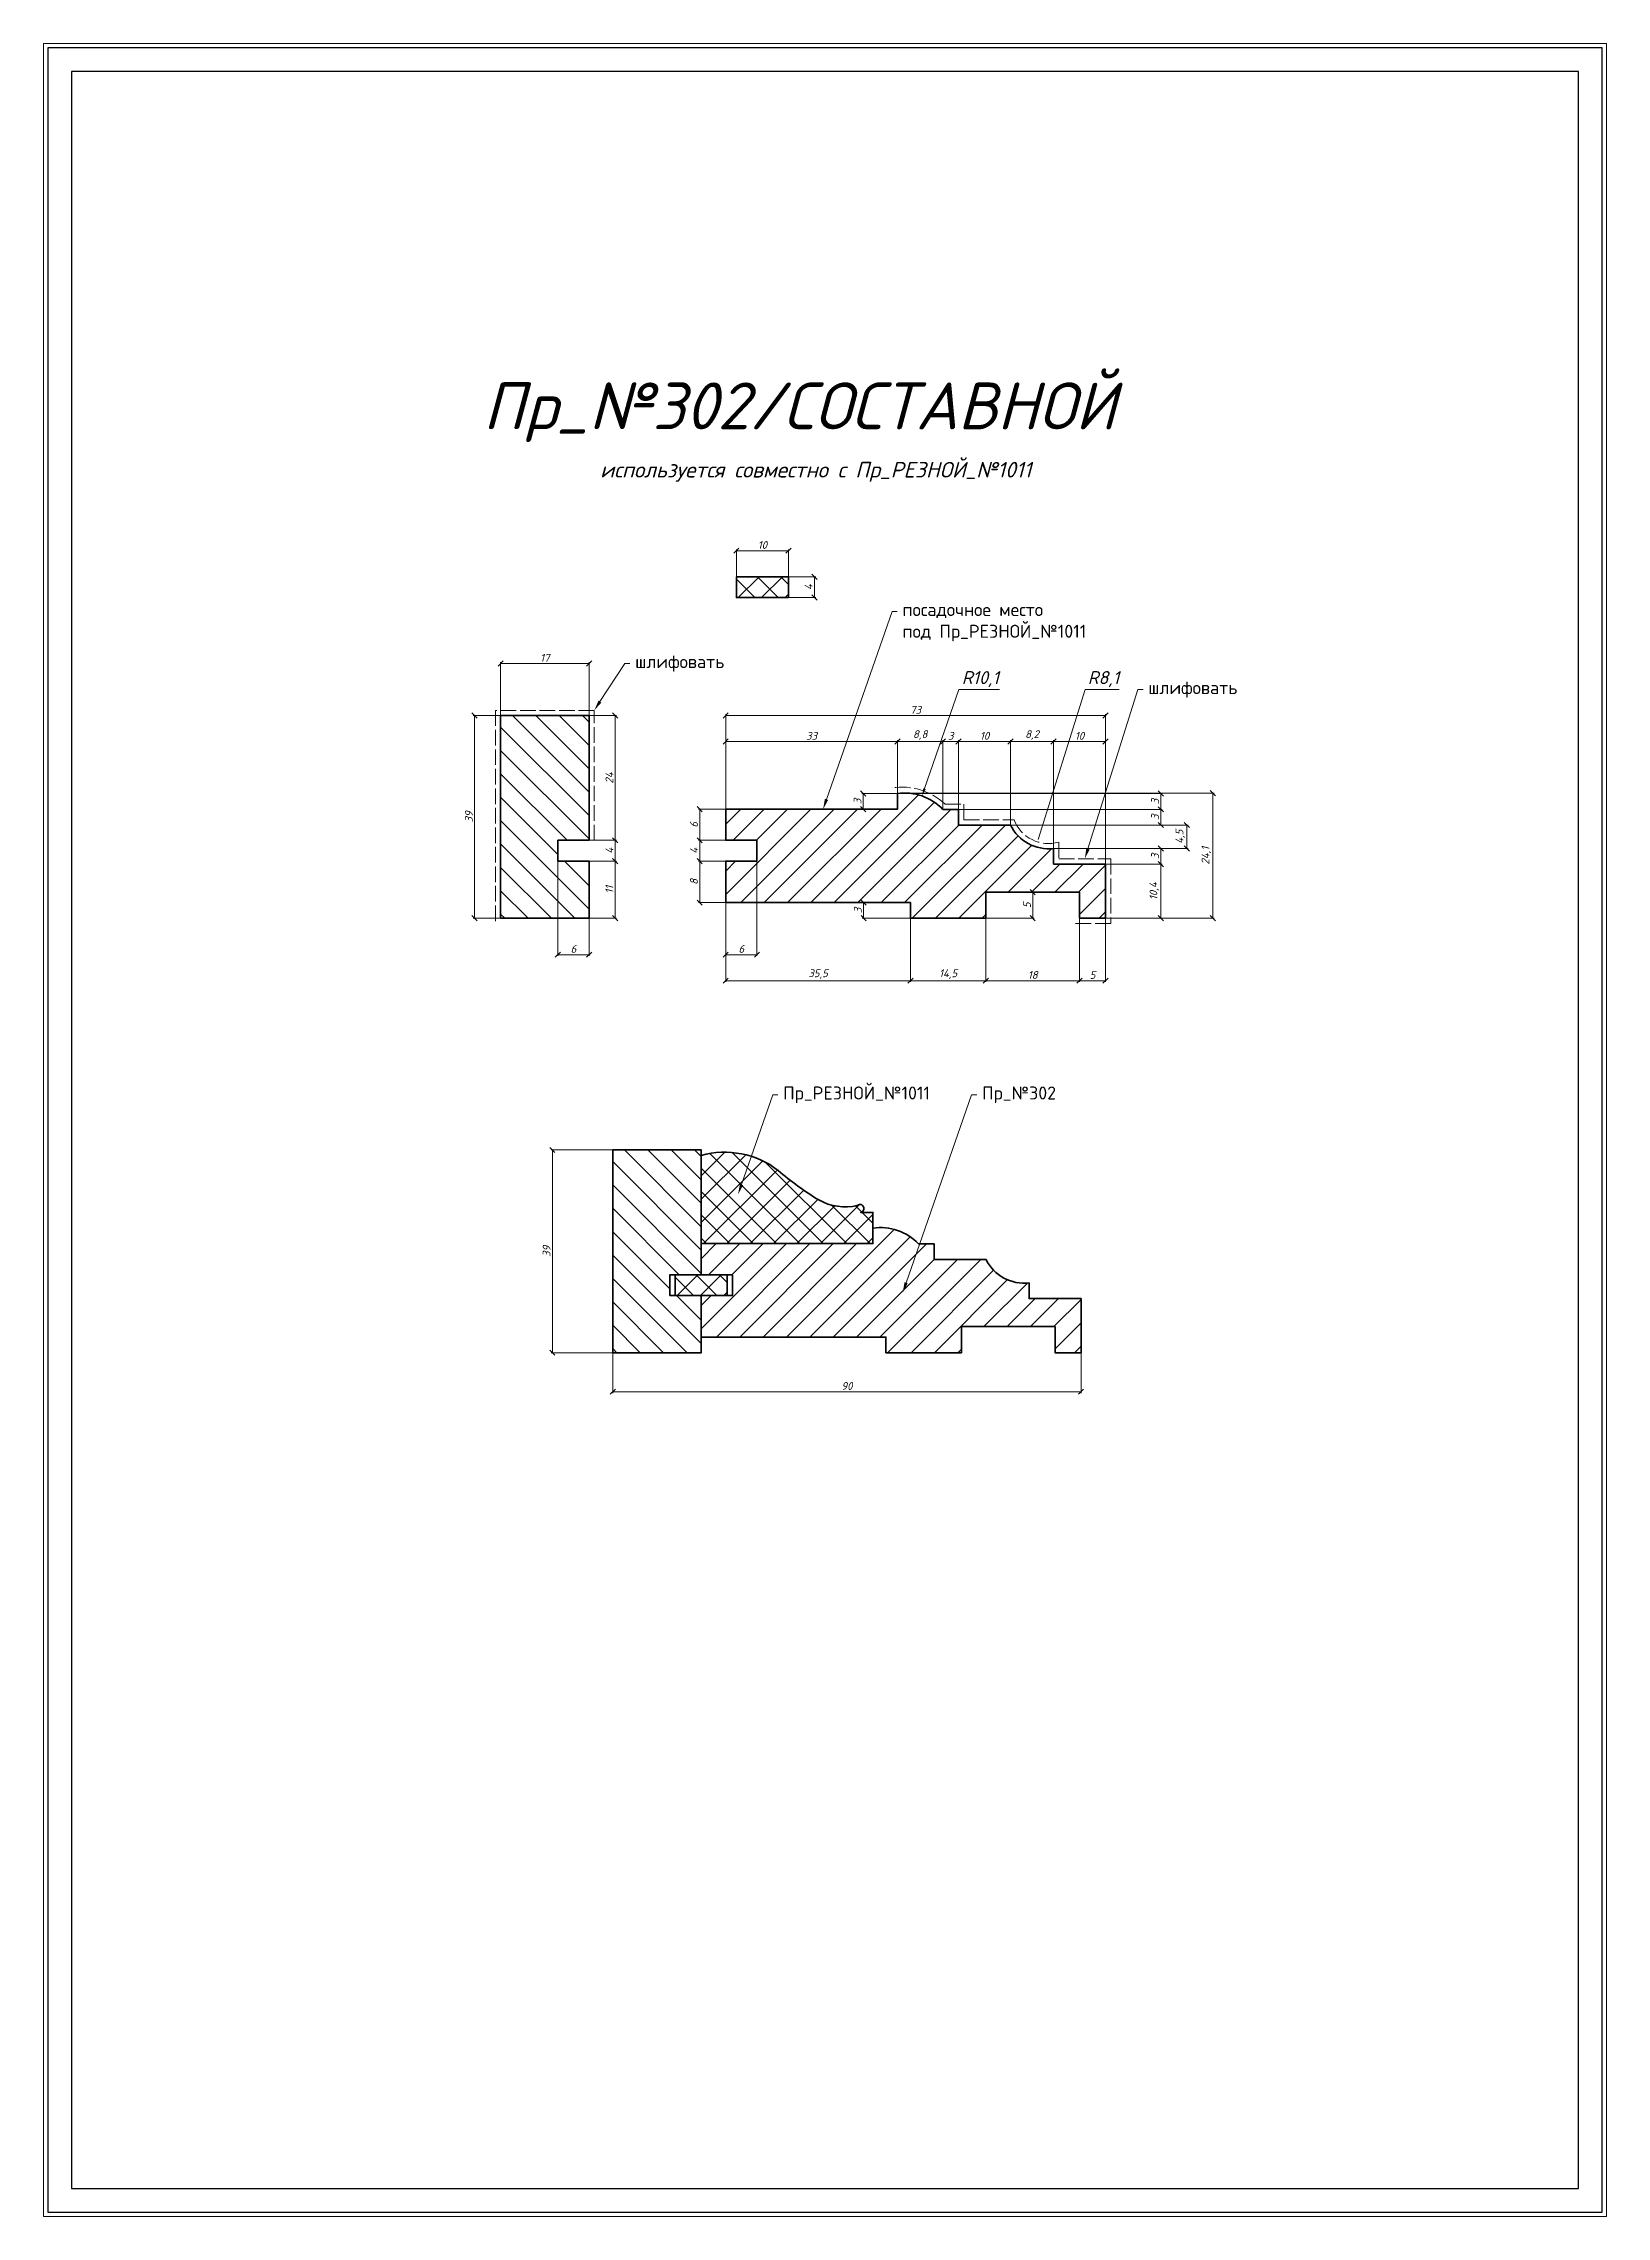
# Model space of a CAD drawing. Header units: millimetres. Extents: x 1588 to 1888, y 1747 to 2165.
import ezdxf
from ezdxf import colors
from ezdxf.entities.mleader import LeaderData, LeaderLine
from ezdxf.math import Vec2, Vec3

# ---------------------------------------------------------------- set-up
doc = ezdxf.new("R2010")
doc.units = ezdxf.units.MM
doc.linetypes.add('ACAD_ISO02W100', pattern=[15, 12, -3])
doc.layers.get('0').update_dxf_attribs({"lineweight": 13})
for name, color, linetype, lineweight in [('Пр_№302', 1, 'Continuous', 35), ('служебный слой ЛИНИИ ПУНКТИРНЫЕ', 7, 'ACAD_ISO02W100', 13), ('служебный слой НАДПИСИ', 7, 'Continuous', 13), ('служебный слой ПОЗИЦИИ', 7, 'Continuous', 13), ('служебный слой РАЗМЕРЫ', 7, 'Continuous', 9), ('служебный слой ШТАМП', 7, 'Continuous', 30), ('служебный слой ШТРИХОВКА', 7, 'Continuous', 5)]:
    doc.layers.add(name, color=color, linetype=linetype, lineweight=lineweight)
doc.styles.add('ЕСКД', font='isocpeur.ttf', dxfattribs={"oblique": 15})
doc.styles.add('ЕСКД штамп_текст', font='isocpeur.ttf')
doc.dimstyles.new('ЕСКД', dxfattribs={"dimtxt": 3.5, "dimasz": 2.5, "dimexe": 0.25, "dimexo": 0, "dimgap": 0.35, "dimtad": 1, "dimdec": 1, "dimzin": 9, "dimtxsty": 'ЕСКД', "dimblk": 'OBLIQUE', "dimcen": 0, "dimclrd": 256, "dimclre": 256, "dimclrt": 256, "dimadec": 1, "dimazin": 0, "dimtfac": 1, "dimtdec": 1, "dimtmove": 0, "dimatfit": 3, "dimldrblk": 'DOTSMALL', "dimfxl": 1, "dimlwd": -1, "dimlwe": -1, "dimarcsym": 0})
doc.dimstyles.new('ЕСКД$4', dxfattribs={"dimtxt": 3.5, "dimasz": 2.5, "dimexe": 0.25, "dimexo": 0, "dimgap": 0.35, "dimtad": 1, "dimtoh": 1, "dimdec": 1, "dimzin": 9, "dimtxsty": 'ЕСКД', "dimblk1": 'OBLIQUE', "dimsah": 1, "dimcen": 0, "dimse1": 1, "dimclrd": 256, "dimclre": 256, "dimclrt": 256, "dimadec": 1, "dimazin": 0, "dimtfac": 1, "dimtdec": 1, "dimtofl": 0, "dimtmove": 0, "dimatfit": 3, "dimldrblk": 'DOTSMALL', "dimfxl": 1, "dimlwd": -1, "dimlwe": -1, "dimarcsym": 2})

msp = doc.modelspace()

# ---------------------------------------------------------------- texts
at = {"layer": 'служебный слой НАДПИСИ', "style": 'ЕСКД', "oblique": 15}
for s, height, p in [('Пр_№302/СОСТАВНОЙ', 9, (1672.091052533808, 2090.748532943495)), ('используется совместно с Пр_РЕЗНОЙ_№1011 ', 3, (1694.62179589499, 2081.480934423345))]:
    msp.add_text(s, height=height, dxfattribs=at).set_placement(p)

# ---------------------------------------------------------------- blocks, each defined once
blk = doc.blocks.new('_DotSmall')
at = {"color": 0, "linetype": 'ByBlock', "lineweight": -3, "const_width": 0.5}
blk.add_lwpolyline([(-0.0625, 0, 1), (0.0625, 0, 1)], format="xyb", close=True, dxfattribs=at)
blk = doc.blocks.new('_OBLIQUE')
at = {"color": 0, "linetype": 'ByBlock'}
blk.add_line((-0.5, -0.5), (0.5, 0.5), dxfattribs=at)
blk = doc.blocks.new('*D36')
at = {"layer": 'Defpoints', "color": 0, "transparency": 16777216}
for p in [(1720.80572180532, 2067.413721540064), (1720.80572180532, 2062.413721540064), (1730.80572180532, 2062.413721540064)]:
    blk.add_point(p, dxfattribs=at)
at = {"layer": 'служебный слой РАЗМЕРЫ', "transparency": 16777216}
for p, q in [((1720.80572180532, 2062.413721540064), (1720.80572180532, 2067.663721540064)), ((1730.80572180532, 2067.413721540064), (1720.80572180532, 2067.413721540064)), ((1730.80572180532, 2062.413721540064), (1730.80572180532, 2067.663721540064))]:
    blk.add_line(p, q, dxfattribs=at)
at = {"layer": 'служебный слой РАЗМЕРЫ', "transparency": 16777216, "rotation": 180}
blk.add_blockref('_OBLIQUE', (1720.80572180532, 2067.413721540064), dxfattribs=at)
at = {"layer": 'служебный слой РАЗМЕРЫ', "transparency": 16777216}
blk.add_blockref('_OBLIQUE', (1730.80572180532, 2067.413721540064), dxfattribs=at)
at = {"layer": 'служебный слой РАЗМЕРЫ', "transparency": 16777216, "insert": (1725.80572180532, 2068.513721540064), "char_height": 1.5, "attachment_point": 5, "style": 'ЕСКД'}
blk.add_mtext('10', dxfattribs=at)
blk = doc.blocks.new('*D33')
at = {"layer": 'Defpoints', "color": 0, "transparency": 16777216}
for p in [(1686.494401584563, 2007.757250795509), (1692.494401584503, 2007.757250795419), (1686.494401584563, 1989.779089071017)]:
    blk.add_point(p, dxfattribs=at)
at = {"layer": 'служебный слой РАЗМЕРЫ', "transparency": 16777216}
for p, q in [((1686.494401584563, 2007.757250795509), (1686.494401584563, 1989.529089071017)), ((1692.494401584503, 2007.757250795419), (1692.494401584503, 1989.529089071017)), ((1692.494401584503, 1989.779089071017), (1686.494401584563, 1989.779089071017))]:
    blk.add_line(p, q, dxfattribs=at)
at = {"layer": 'служебный слой РАЗМЕРЫ', "transparency": 16777216, "rotation": 180}
blk.add_blockref('_OBLIQUE', (1686.494401584563, 1989.779089071017), dxfattribs=at)
at = {"layer": 'служебный слой РАЗМЕРЫ', "transparency": 16777216}
blk.add_blockref('_OBLIQUE', (1692.494401584503, 1989.779089071017), dxfattribs=at)
at = {"layer": 'служебный слой РАЗМЕРЫ', "transparency": 16777216, "insert": (1689.494401584533, 1990.879089071017), "char_height": 1.5, "attachment_point": 5, "style": 'ЕСКД'}
blk.add_mtext('6', dxfattribs=at)
blk = doc.blocks.new('*D31')
at = {"layer": 'Defpoints', "color": 0, "transparency": 16777216}
for p in [(1692.494401584787, 2007.757250795419), (1692.494401584682, 1996.779089793082), (1697.494401584802, 1996.779089793082)]:
    blk.add_point(p, dxfattribs=at)
at = {"layer": 'служебный слой РАЗМЕРЫ', "transparency": 16777216}
for p, q in [((1692.494401584787, 2007.757250795419), (1697.744401584802, 2007.757250795419)), ((1697.494401584802, 2007.757250795419), (1697.494401584802, 1996.779089793082)), ((1692.494401584682, 1996.779089793082), (1697.744401584802, 1996.779089793082))]:
    blk.add_line(p, q, dxfattribs=at)
for p, rotation in [((1697.494401584802, 2007.757250795419), 90), ((1697.494401584802, 1996.779089793082), 270)]:
    blk.add_blockref('_OBLIQUE', p, dxfattribs=dict(at, rotation=rotation))
at = {"layer": 'служебный слой РАЗМЕРЫ', "transparency": 16777216, "insert": (1696.394401584802, 2002.268170294251), "char_height": 1.5, "attachment_point": 5, "rotation": 90, "style": 'ЕСКД'}
blk.add_mtext('11', dxfattribs=at)
blk = doc.blocks.new('*D28')
at = {"layer": 'Defpoints', "color": 0, "transparency": 16777216}
for p in [(1753.176804018849, 2020.835392913878), (1812.374730800377, 2020.835392913878), (1791.756686541142, 1996.779089063581)]:
    blk.add_point(p, dxfattribs=at)
at = {"layer": 'служебный слой РАЗМЕРЫ', "transparency": 16777216}
for p, q in [((1753.176804018849, 2020.835392913878), (1812.624730800377, 2020.835392913878)), ((1812.374730800377, 1996.779089063581), (1812.374730800377, 2020.835392913878)), ((1791.756686541142, 1996.779089063581), (1812.624730800377, 1996.779089063581))]:
    blk.add_line(p, q, dxfattribs=at)
for p, rotation in [((1812.374730800377, 2020.835392913878), 90), ((1812.374730800377, 1996.779089063581), 270)]:
    blk.add_blockref('_OBLIQUE', p, dxfattribs=dict(at, rotation=rotation))
at = {"layer": 'служебный слой РАЗМЕРЫ', "transparency": 16777216, "insert": (1811.124730800376, 2008.80724098873), "char_height": 1.5, "attachment_point": 5, "rotation": 90, "style": 'ЕСКД'}
blk.add_mtext('24,1', dxfattribs=at)
blk = doc.blocks.new('*D27')
at = {"layer": 'Defpoints', "color": 0, "transparency": 16777216}
for p in [(1718.75668411485, 2007.757251522347), (1713.75668411485, 1999.779088306725), (1718.75668411479, 1999.779088306725)]:
    blk.add_point(p, dxfattribs=at)
at = {"layer": 'служебный слой РАЗМЕРЫ', "transparency": 16777216}
for p, q in [((1718.75668411485, 2007.757251522347), (1713.50668411485, 2007.757251522347)), ((1713.75668411485, 2007.757251522347), (1713.75668411485, 1999.779088306725)), ((1718.75668411479, 1999.779088306725), (1713.50668411485, 1999.779088306725))]:
    blk.add_line(p, q, dxfattribs=at)
for p, rotation in [((1713.75668411485, 2007.757251522347), 90), ((1713.75668411485, 1999.779088306725), 270)]:
    blk.add_blockref('_OBLIQUE', p, dxfattribs=dict(at, rotation=rotation))
at = {"layer": 'служебный слой РАЗМЕРЫ', "transparency": 16777216, "insert": (1712.65668411485, 2003.768169914537), "char_height": 1.5, "attachment_point": 5, "rotation": 90, "style": 'ЕСКД'}
blk.add_mtext('8', dxfattribs=at)
blk = doc.blocks.new('*D24')
at = {"layer": 'Defpoints', "color": 0, "transparency": 16777216}
for p in [(1745.256682669256, 1996.779088305169), (1754.256684197891, 1999.779089791023), (1754.256684114269, 1996.779088305169)]:
    blk.add_point(p, dxfattribs=at)
at = {"layer": 'служебный слой РАЗМЕРЫ', "transparency": 16777216}
for p, q in [((1754.256684197891, 1999.779089791023), (1745.006682669256, 1999.779089791023)), ((1754.256684114269, 1996.779088305169), (1745.006682669256, 1996.779088305169)), ((1745.256682669256, 1999.779089791023), (1745.256682669256, 1996.779088305169))]:
    blk.add_line(p, q, dxfattribs=at)
for p, rotation in [((1745.256682669256, 1999.779089791023), 90), ((1745.256682669256, 1996.779088305169), 270)]:
    blk.add_blockref('_OBLIQUE', p, dxfattribs=dict(at, rotation=rotation))
at = {"layer": 'служебный слой РАЗМЕРЫ', "transparency": 16777216, "insert": (1744.156682669256, 1998.279089048096), "char_height": 1.5, "attachment_point": 5, "rotation": 90, "style": 'ЕСКД'}
blk.add_mtext('3', dxfattribs=at)
blk = doc.blocks.new('*D22')
at = {"layer": 'Defpoints', "color": 0, "transparency": 16777216}
for p in [(1745.1739709617, 2017.735414737968), (1751.756684115029, 2020.735414737968), (1751.75668411503, 2017.735414737968)]:
    blk.add_point(p, dxfattribs=at)
at = {"layer": 'служебный слой РАЗМЕРЫ', "transparency": 16777216}
for p, q in [((1751.756684115029, 2020.735414737968), (1744.9239709617, 2020.735414737968)), ((1751.75668411503, 2017.735414737968), (1744.9239709617, 2017.735414737968)), ((1745.1739709617, 2020.735414737968), (1745.1739709617, 2017.735414737968))]:
    blk.add_line(p, q, dxfattribs=at)
for p, rotation in [((1745.1739709617, 2020.735414737968), 90), ((1745.1739709617, 2017.735414737968), 270)]:
    blk.add_blockref('_OBLIQUE', p, dxfattribs=dict(at, rotation=rotation))
at = {"layer": 'служебный слой РАЗМЕРЫ', "transparency": 16777216, "insert": (1744.073970961699, 2019.235414737969), "char_height": 1.5, "attachment_point": 5, "rotation": 90, "style": 'ЕСКД'}
blk.add_mtext('3', dxfattribs=at)
blk = doc.blocks.new('*D21')
at = {"layer": 'Defpoints', "color": 0, "transparency": 16777216}
for p in [(1783.229556219148, 2025.99439175483), (1780.804849913741, 2018.249723866977)]:
    blk.add_point(p, dxfattribs=at)
at = {"layer": 'служебный слой РАЗМЕРЫ', "transparency": 16777216}
for p, q in [((1787.844686511749, 2040.735414737966), (1778.828313386045, 2011.9365390738)), ((1794.389559492827, 2040.735414737966), (1787.844686511749, 2040.735414737966))]:
    blk.add_line(p, q, dxfattribs=at)
at = {"layer": 'служебный слой РАЗМЕРЫ', "lineweight": 5, "transparency": 16777216, "insert": (1791.367123002288, 2042.735414737966), "char_height": 2.5, "attachment_point": 5, "style": 'ЕСКД', "bg_fill": 3, "box_fill_scale": 1.1, "bg_fill_color": 256, "bg_fill_true_color": 13158600, "bg_fill_transparency": 0}
blk.add_mtext('R8,1', dxfattribs=at)
blk = doc.blocks.new('*D20')
at = {"layer": 'Defpoints', "color": 0, "transparency": 16777216}
for p in [(1756.48617977676, 2020.27991529869), (1753.176804018855, 2010.699499963035)]:
    blk.add_point(p, dxfattribs=at)
at = {"layer": 'служебный слой РАЗМЕРЫ', "transparency": 16777216}
for p, q in [((1763.552150466805, 2040.735414737967), (1756.975930769686, 2021.697710758172)), ((1771.347023447883, 2040.735414737967), (1763.552150466805, 2040.735414737967))]:
    blk.add_line(p, q, dxfattribs=at)
blk.add_solid([(1756.739631526439, 2021.779335923659), (1757.212230012933, 2021.616085592684), (1756.48617977676, 2020.27991529869)], dxfattribs=at)
at = {"layer": 'служебный слой РАЗМЕРЫ', "lineweight": 5, "transparency": 16777216, "insert": (1767.699586957344, 2042.735414737967), "char_height": 2.5, "attachment_point": 5, "style": 'ЕСКД', "bg_fill": 3, "box_fill_scale": 1.1, "bg_fill_color": 256, "bg_fill_true_color": 13158600, "bg_fill_transparency": 0}
blk.add_mtext('R10,1', dxfattribs=at)
blk = doc.blocks.new('*D19')
at = {"layer": 'Defpoints', "color": 0, "transparency": 16777216}
for p in [(1751.756684115029, 2030.735414737966), (1751.756684115029, 2020.735414737968), (1760.507183342248, 2017.699633167909)]:
    blk.add_point(p, dxfattribs=at)
at = {"layer": 'служебный слой РАЗМЕРЫ', "transparency": 16777216}
for p, q in [((1751.756684115029, 2020.735414737968), (1751.756684115029, 2030.985414737966)), ((1760.507183342248, 2030.735414737966), (1751.756684115029, 2030.735414737966)), ((1760.507183342248, 2017.699633167909), (1760.507183342248, 2030.985414737966))]:
    blk.add_line(p, q, dxfattribs=at)
at = {"layer": 'служебный слой РАЗМЕРЫ', "transparency": 16777216, "rotation": 180}
blk.add_blockref('_OBLIQUE', (1751.756684115029, 2030.735414737966), dxfattribs=at)
at = {"layer": 'служебный слой РАЗМЕРЫ', "transparency": 16777216}
blk.add_blockref('_OBLIQUE', (1760.507183342248, 2030.735414737966), dxfattribs=at)
at = {"layer": 'служебный слой РАЗМЕРЫ', "transparency": 16777216, "insert": (1756.131933728639, 2031.985414737966), "char_height": 1.5, "attachment_point": 5, "style": 'ЕСКД'}
blk.add_mtext('8,8', dxfattribs=at)
blk = doc.blocks.new('*D18')
at = {"layer": 'Defpoints', "color": 0, "transparency": 16777216}
for p in [(1768.756684114309, 2001.779089792052), (1768.756684114309, 1996.779088305169), (1777.756685559321, 1996.779088305169)]:
    blk.add_point(p, dxfattribs=at)
at = {"layer": 'служебный слой РАЗМЕРЫ', "transparency": 16777216}
for p, q in [((1768.756684114309, 2001.779089792052), (1778.006685559321, 2001.779089792052)), ((1777.756685559321, 2001.779089792052), (1777.756685559321, 1996.779088305169)), ((1768.756684114309, 1996.779088305169), (1778.006685559321, 1996.779088305169))]:
    blk.add_line(p, q, dxfattribs=at)
for p, rotation in [((1777.756685559321, 2001.779089792052), 90), ((1777.756685559321, 1996.779088305169), 270)]:
    blk.add_blockref('_OBLIQUE', p, dxfattribs=dict(at, rotation=rotation))
at = {"layer": 'служебный слой РАЗМЕРЫ', "transparency": 16777216, "insert": (1776.656685559321, 1999.279089048611), "char_height": 1.5, "attachment_point": 5, "rotation": 90, "style": 'ЕСКД'}
blk.add_mtext('5', dxfattribs=at)
blk = doc.blocks.new('*D17')
at = {"layer": 'Defpoints', "color": 0, "transparency": 16777216}
for p in [(1791.756684114502, 2007.190376853572), (1791.756686541142, 1996.779089063581), (1802.37473322745, 1996.779089063581)]:
    blk.add_point(p, dxfattribs=at)
at = {"layer": 'служебный слой РАЗМЕРЫ', "transparency": 16777216}
for p, q in [((1791.756684114502, 2007.190376853572), (1802.62473322745, 2007.190376853572)), ((1802.37473322745, 2007.190376853572), (1802.37473322745, 1996.779089063581)), ((1791.756686541142, 1996.779089063581), (1802.62473322745, 1996.779089063581))]:
    blk.add_line(p, q, dxfattribs=at)
for p, rotation in [((1802.37473322745, 2007.190376853572), 90), ((1802.37473322745, 1996.779089063581), 270)]:
    blk.add_blockref('_OBLIQUE', p, dxfattribs=dict(at, rotation=rotation))
at = {"layer": 'служебный слой РАЗМЕРЫ', "transparency": 16777216, "insert": (1801.12473322745, 2001.984732958577), "char_height": 1.5, "attachment_point": 5, "rotation": 90, "style": 'ЕСКД'}
blk.add_mtext('10,4', dxfattribs=at)
blk = doc.blocks.new('*D13')
at = {"layer": 'Defpoints', "color": 0, "transparency": 16777216}
for p in [(1754.256684114269, 1996.779089793082), (1768.756684577471, 1996.779088305169), (1768.756684577471, 1984.779089071017)]:
    blk.add_point(p, dxfattribs=at)
at = {"layer": 'служебный слой РАЗМЕРЫ', "transparency": 16777216}
for p, q in [((1754.256684114269, 1996.779089793082), (1754.256684114269, 1984.529089071017)), ((1768.756684577471, 1996.779088305169), (1768.756684577471, 1984.529089071017)), ((1754.256684114269, 1984.779089071017), (1768.756684577471, 1984.779089071017))]:
    blk.add_line(p, q, dxfattribs=at)
at = {"layer": 'служебный слой РАЗМЕРЫ', "transparency": 16777216, "rotation": 180}
blk.add_blockref('_OBLIQUE', (1754.256684114269, 1984.779089071017), dxfattribs=at)
at = {"layer": 'служебный слой РАЗМЕРЫ', "transparency": 16777216}
blk.add_blockref('_OBLIQUE', (1768.756684577471, 1984.779089071017), dxfattribs=at)
at = {"layer": 'служебный слой РАЗМЕРЫ', "transparency": 16777216, "insert": (1761.50668434587, 1986.029089071017), "char_height": 1.5, "attachment_point": 5, "style": 'ЕСКД'}
blk.add_mtext('14,5', dxfattribs=at)
blk = doc.blocks.new('*D12')
at = {"layer": 'Defpoints', "color": 0, "transparency": 16777216}
for p in [(1773.507183342252, 2014.699633167909), (1781.756693952866, 2010.190376853383), (1807.374730800377, 2010.190376853383)]:
    blk.add_point(p, dxfattribs=at)
at = {"layer": 'служебный слой РАЗМЕРЫ', "transparency": 16777216}
for p, q in [((1773.507183342252, 2014.699633167909), (1807.624730800377, 2014.699633167909)), ((1807.374730800377, 2014.699633167909), (1807.374730800377, 2010.190376853383)), ((1781.756693952866, 2010.190376853383), (1807.624730800377, 2010.190376853383))]:
    blk.add_line(p, q, dxfattribs=at)
for p, rotation in [((1807.374730800377, 2014.699633167909), 90), ((1807.374730800377, 2010.190376853383), 270)]:
    blk.add_blockref('_OBLIQUE', p, dxfattribs=dict(at, rotation=rotation))
at = {"layer": 'служебный слой РАЗМЕРЫ', "transparency": 16777216, "insert": (1806.124730800376, 2012.445005010646), "char_height": 1.5, "attachment_point": 5, "rotation": 90, "style": 'ЕСКД'}
blk.add_mtext('4,5', dxfattribs=at)
blk = doc.blocks.new('*D11')
at = {"layer": 'Defpoints', "color": 0, "transparency": 16777216}
for p in [(1718.75668411479, 1999.779088306725), (1754.256684114269, 1996.779089793082), (1718.75668411479, 1984.779089071017)]:
    blk.add_point(p, dxfattribs=at)
at = {"layer": 'служебный слой РАЗМЕРЫ', "transparency": 16777216}
for p, q in [((1718.75668411479, 1999.779088306725), (1718.75668411479, 1984.529089071017)), ((1754.256684114269, 1996.779089793082), (1754.256684114269, 1984.529089071017)), ((1754.256684114269, 1984.779089071017), (1718.75668411479, 1984.779089071017))]:
    blk.add_line(p, q, dxfattribs=at)
at = {"layer": 'служебный слой РАЗМЕРЫ', "transparency": 16777216, "rotation": 180}
blk.add_blockref('_OBLIQUE', (1718.75668411479, 1984.779089071017), dxfattribs=at)
at = {"layer": 'служебный слой РАЗМЕРЫ', "transparency": 16777216}
blk.add_blockref('_OBLIQUE', (1754.256684114269, 1984.779089071017), dxfattribs=at)
at = {"layer": 'служебный слой РАЗМЕРЫ', "transparency": 16777216, "insert": (1736.506684114529, 1986.029089071017), "char_height": 1.5, "attachment_point": 5, "style": 'ЕСКД'}
blk.add_mtext('35,5', dxfattribs=at)
blk = doc.blocks.new('*D10')
at = {"layer": 'Defpoints', "color": 0, "transparency": 16777216}
for p in [(1781.756693952866, 2030.735414737966), (1781.756693952866, 2007.190376853383), (1791.756684114502, 2007.190376853572)]:
    blk.add_point(p, dxfattribs=at)
at = {"layer": 'служебный слой РАЗМЕРЫ', "transparency": 16777216}
for p, q in [((1781.756693952866, 2007.190376853383), (1781.756693952866, 2030.985414737966)), ((1791.756684114502, 2030.735414737966), (1781.756693952866, 2030.735414737966)), ((1791.756684114502, 2007.190376853572), (1791.756684114502, 2030.985414737966))]:
    blk.add_line(p, q, dxfattribs=at)
at = {"layer": 'служебный слой РАЗМЕРЫ', "transparency": 16777216, "rotation": 180}
blk.add_blockref('_OBLIQUE', (1781.756693952866, 2030.735414737966), dxfattribs=at)
at = {"layer": 'служебный слой РАЗМЕРЫ', "transparency": 16777216}
blk.add_blockref('_OBLIQUE', (1791.756684114502, 2030.735414737966), dxfattribs=at)
at = {"layer": 'служебный слой РАЗМЕРЫ', "transparency": 16777216, "insert": (1786.756689033684, 2031.835414737966), "char_height": 1.5, "attachment_point": 5, "style": 'ЕСКД'}
blk.add_mtext('10', dxfattribs=at)
blk = doc.blocks.new('*D9')
at = {"layer": 'Defpoints', "color": 0, "transparency": 16777216}
for p in [(1773.507183342252, 2030.735414737966), (1773.507183342252, 2014.699633167909), (1781.756693952866, 2010.190376853383)]:
    blk.add_point(p, dxfattribs=at)
at = {"layer": 'служебный слой РАЗМЕРЫ', "transparency": 16777216}
for p, q in [((1773.507183342252, 2014.699633167909), (1773.507183342252, 2030.985414737966)), ((1781.756693952866, 2030.735414737966), (1773.507183342252, 2030.735414737966)), ((1781.756693952866, 2010.190376853383), (1781.756693952866, 2030.985414737966))]:
    blk.add_line(p, q, dxfattribs=at)
at = {"layer": 'служебный слой РАЗМЕРЫ', "transparency": 16777216, "rotation": 180}
blk.add_blockref('_OBLIQUE', (1773.507183342252, 2030.735414737966), dxfattribs=at)
at = {"layer": 'служебный слой РАЗМЕРЫ', "transparency": 16777216}
blk.add_blockref('_OBLIQUE', (1781.756693952866, 2030.735414737966), dxfattribs=at)
at = {"layer": 'служебный слой РАЗМЕРЫ', "transparency": 16777216, "insert": (1777.631938647559, 2031.985414737966), "char_height": 1.5, "attachment_point": 5, "style": 'ЕСКД'}
blk.add_mtext('8,2', dxfattribs=at)
blk = doc.blocks.new('*D8')
at = {"layer": 'Defpoints', "color": 0, "transparency": 16777216}
for p in [(1763.507183342252, 2030.735414737966), (1763.507183342252, 2017.699633167909), (1773.507183342252, 2014.699633167909)]:
    blk.add_point(p, dxfattribs=at)
at = {"layer": 'служебный слой РАЗМЕРЫ', "transparency": 16777216}
for p, q in [((1763.507183342252, 2017.699633167909), (1763.507183342252, 2030.985414737966)), ((1773.507183342252, 2030.735414737966), (1763.507183342252, 2030.735414737966)), ((1773.507183342252, 2014.699633167909), (1773.507183342252, 2030.985414737966))]:
    blk.add_line(p, q, dxfattribs=at)
at = {"layer": 'служебный слой РАЗМЕРЫ', "transparency": 16777216, "rotation": 180}
blk.add_blockref('_OBLIQUE', (1763.507183342252, 2030.735414737966), dxfattribs=at)
at = {"layer": 'служебный слой РАЗМЕРЫ', "transparency": 16777216}
blk.add_blockref('_OBLIQUE', (1773.507183342252, 2030.735414737966), dxfattribs=at)
at = {"layer": 'служебный слой РАЗМЕРЫ', "transparency": 16777216, "insert": (1768.507183342252, 2031.835414737966), "char_height": 1.5, "attachment_point": 5, "style": 'ЕСКД'}
blk.add_mtext('10', dxfattribs=at)
blk = doc.blocks.new('*D7')
at = {"layer": 'Defpoints', "color": 0, "transparency": 16777216}
for p in [(1760.507183342252, 2030.735414737966), (1760.507183342252, 2017.699633167909), (1763.507183342252, 2017.699633167909)]:
    blk.add_point(p, dxfattribs=at)
at = {"layer": 'служебный слой РАЗМЕРЫ', "transparency": 16777216}
for p, q in [((1760.507183342252, 2017.699633167909), (1760.507183342252, 2030.985414737966)), ((1763.507183342252, 2030.735414737966), (1760.507183342252, 2030.735414737966)), ((1763.507183342252, 2017.699633167909), (1763.507183342252, 2030.985414737966))]:
    blk.add_line(p, q, dxfattribs=at)
at = {"layer": 'служебный слой РАЗМЕРЫ', "transparency": 16777216, "rotation": 180}
blk.add_blockref('_OBLIQUE', (1760.507183342252, 2030.735414737966), dxfattribs=at)
at = {"layer": 'служебный слой РАЗМЕРЫ', "transparency": 16777216}
blk.add_blockref('_OBLIQUE', (1763.507183342252, 2030.735414737966), dxfattribs=at)
at = {"layer": 'служебный слой РАЗМЕРЫ', "transparency": 16777216, "insert": (1762.007183342252, 2031.835414737966), "char_height": 1.5, "attachment_point": 5, "style": 'ЕСКД'}
blk.add_mtext('3', dxfattribs=at)
blk = doc.blocks.new('*D6')
at = {"layer": 'Defpoints', "color": 0, "transparency": 16777216}
for p in [(1718.756684115029, 2030.735414737966), (1718.756684115029, 2017.735414737968), (1751.756684115027, 2020.735414737968)]:
    blk.add_point(p, dxfattribs=at)
at = {"layer": 'служебный слой РАЗМЕРЫ', "transparency": 16777216}
for p, q in [((1718.756684115029, 2017.735414737968), (1718.756684115029, 2030.985414737966)), ((1751.756684115027, 2030.735414737966), (1718.756684115029, 2030.735414737966)), ((1751.756684115027, 2020.735414737968), (1751.756684115027, 2030.985414737966))]:
    blk.add_line(p, q, dxfattribs=at)
at = {"layer": 'служебный слой РАЗМЕРЫ', "transparency": 16777216, "rotation": 180}
blk.add_blockref('_OBLIQUE', (1718.756684115029, 2030.735414737966), dxfattribs=at)
at = {"layer": 'служебный слой РАЗМЕРЫ', "transparency": 16777216}
blk.add_blockref('_OBLIQUE', (1751.756684115027, 2030.735414737966), dxfattribs=at)
at = {"layer": 'служебный слой РАЗМЕРЫ', "transparency": 16777216, "insert": (1735.256684115028, 2031.835414737966), "char_height": 1.5, "attachment_point": 5, "style": 'ЕСКД'}
blk.add_mtext('33', dxfattribs=at)
blk = doc.blocks.new('*D5')
at = {"layer": 'Defpoints', "color": 0, "transparency": 16777216}
for p in [(1751.756684115029, 2020.735414737968), (1763.507183342252, 2017.699633167909), (1802.374730800377, 2017.699633167909)]:
    blk.add_point(p, dxfattribs=at)
at = {"layer": 'служебный слой РАЗМЕРЫ', "transparency": 16777216}
for p, q in [((1751.756684115029, 2020.735414737968), (1802.624730800377, 2020.735414737968)), ((1763.507183342252, 2017.699633167909), (1802.624730800377, 2017.699633167909)), ((1802.374730800377, 2020.735414737968), (1802.374730800377, 2017.699633167909))]:
    blk.add_line(p, q, dxfattribs=at)
for p, rotation in [((1802.374730800377, 2020.735414737968), 90), ((1802.374730800377, 2017.699633167909), 270)]:
    blk.add_blockref('_OBLIQUE', p, dxfattribs=dict(at, rotation=rotation))
at = {"layer": 'служебный слой РАЗМЕРЫ', "transparency": 16777216, "insert": (1801.274730800377, 2019.217523952939), "char_height": 1.5, "attachment_point": 5, "rotation": 90, "style": 'ЕСКД'}
blk.add_mtext('3', dxfattribs=at)
blk = doc.blocks.new('*D4')
at = {"layer": 'Defpoints', "color": 0, "transparency": 16777216}
for p in [(1763.507183342252, 2017.699633167909), (1773.507183342252, 2014.699633167909), (1802.374730800377, 2014.699633167909)]:
    blk.add_point(p, dxfattribs=at)
at = {"layer": 'служебный слой РАЗМЕРЫ', "transparency": 16777216}
for p, q in [((1763.507183342252, 2017.699633167909), (1802.624730800377, 2017.699633167909)), ((1802.374730800377, 2017.699633167909), (1802.374730800377, 2014.699633167909)), ((1773.507183342252, 2014.699633167909), (1802.624730800377, 2014.699633167909))]:
    blk.add_line(p, q, dxfattribs=at)
for p, rotation in [((1802.374730800377, 2017.699633167909), 90), ((1802.374730800377, 2014.699633167909), 270)]:
    blk.add_blockref('_OBLIQUE', p, dxfattribs=dict(at, rotation=rotation))
at = {"layer": 'служебный слой РАЗМЕРЫ', "transparency": 16777216, "insert": (1801.274730800377, 2016.19963316791), "char_height": 1.5, "attachment_point": 5, "rotation": 90, "style": 'ЕСКД'}
blk.add_mtext('3', dxfattribs=at)
blk = doc.blocks.new('*D3')
at = {"layer": 'Defpoints', "color": 0, "transparency": 16777216}
for p in [(1781.756693952866, 2010.190376853383), (1791.756684114502, 2007.190376853572), (1802.374730800377, 2007.190376853572)]:
    blk.add_point(p, dxfattribs=at)
at = {"layer": 'служебный слой РАЗМЕРЫ', "transparency": 16777216}
for p, q in [((1781.756693952866, 2010.190376853383), (1802.624730800377, 2010.190376853383)), ((1802.374730800377, 2010.190376853383), (1802.374730800377, 2007.190376853572)), ((1791.756684114502, 2007.190376853572), (1802.624730800377, 2007.190376853572))]:
    blk.add_line(p, q, dxfattribs=at)
for p, rotation in [((1802.374730800377, 2010.190376853383), 90), ((1802.374730800377, 2007.190376853572), 270)]:
    blk.add_blockref('_OBLIQUE', p, dxfattribs=dict(at, rotation=rotation))
at = {"layer": 'служебный слой РАЗМЕРЫ', "transparency": 16777216, "insert": (1801.274730800377, 2008.690376853478), "char_height": 1.5, "attachment_point": 5, "rotation": 90, "style": 'ЕСКД'}
blk.add_mtext('3', dxfattribs=at)

# ---------------------------------------------------------------- dimensions: what is measured, and where the dimension line sits
at = {"layer": 'служебный слой РАЗМЕРЫ'}
for base, p1, p2, picture, middle in [((1720.80572180532, 2067.413721540064), (1730.80572180532, 2062.413721540064), (1720.80572180532, 2062.413721540064), '*D36', (1725.80572180532, 2068.513721540064)), ((1718.756684115029, 2030.735414737966), (1751.756684115027, 2020.735414737968), (1718.756684115029, 2017.735414737968), '*D6', (1735.256684115028, 2031.835414737966)), ((1751.756684115029, 2030.735414737966), (1760.507183342248, 2017.699633167909), (1751.756684115029, 2020.735414737968), '*D19', (1756.131933728639, 2031.985414737966)), ((1760.507183342252, 2030.735414737966), (1763.507183342252, 2017.699633167909), (1760.507183342252, 2017.699633167909), '*D7', (1762.007183342252, 2031.835414737966)), ((1763.507183342252, 2030.735414737966), (1773.507183342252, 2014.699633167909), (1763.507183342252, 2017.699633167909), '*D8', (1768.507183342252, 2031.835414737966)), ((1773.507183342252, 2030.735414737966), (1781.756693952866, 2010.190376853383), (1773.507183342252, 2014.699633167909), '*D9', (1777.631938647559, 2031.985414737966)), ((1781.756693952866, 2030.735414737966), (1791.756684114502, 2007.190376853572), (1781.756693952866, 2007.190376853383), '*D10', (1786.756689033684, 2031.835414737966)), ((1686.494401584563, 1989.779089071017), (1692.494401584503, 2007.757250795419), (1686.494401584563, 2007.757250795509), '*D33', (1689.494401584533, 1990.879089071017)), ((1718.75668411479, 1984.779089071017), (1754.256684114269, 1996.779089793082), (1718.75668411479, 1999.779088306725), '*D11', (1736.506684114529, 1986.029089071017)), ((1768.756684577471, 1984.779089071017), (1754.256684114269, 1996.779089793082), (1768.756684577471, 1996.779088305169), '*D13', (1761.50668434587, 1986.029089071017))]:
    dim = msp.add_linear_dim(base=base, p1=p1, p2=p2, dimstyle='ЕСКД', override={"dimtxt": 1.5, "dimasz": 1}, dxfattribs=at)
    dim.commit()
    dim.dimension.update_dxf_attribs({"geometry": picture, "text_midpoint": middle})
for base, p1, p2 in [((1735.805719377983, 2062.413721540064), (1730.80572180532, 2058.413721540064), (1730.80572180532, 2062.413721540064)), ((1670.494406439297, 2035.735414737968), (1675.494401584682, 1996.779089793082), (1675.49440401196, 2035.735414737968)), ((1697.494401584623, 2035.735414737968), (1692.494401584682, 2011.757250795464), (1692.49440401196, 2035.735414737968)), ((1713.756684115029, 2017.735414737968), (1718.75668411497, 2011.757251522347), (1718.756684115029, 2017.735414737968)), ((1697.494401584682, 2011.757250795464), (1692.494401584787, 2007.757250795419), (1692.494401584682, 2011.757250795464)), ((1713.75668411497, 2011.757251522347), (1718.75668411485, 2007.757251522347), (1718.75668411497, 2011.757251522347)), ((1685.436137333925, 1952.244515206448), (1697.045705359331, 1913.288189532192), (1697.04570778655, 1952.244515206448))]:
    msp.add_linear_dim(base=base, p1=p1, p2=p2, angle=90, dimstyle='ЕСКД', override={"dimtxt": 1.5, "dimasz": 1}, dxfattribs=at).render()
for base, p1, p2 in [((1692.49440401196, 2045.735414737968), (1675.49440401196, 2035.735414737968), (1692.49440401196, 2035.735414737968)), ((1791.756686541142, 2035.735414737966), (1718.75668411479, 2017.735414737968), (1791.756686541142, 2007.190376853572)), ((1724.756684115029, 1989.779089071017), (1718.75668411479, 1999.779088306725), (1724.756684115029, 2007.757251522347)), ((1786.756686541171, 1984.779089071017), (1768.756684577471, 1996.779088305169), (1786.756686541171, 1996.779088233838)), ((1791.756686541142, 1984.779089071017), (1786.756686541171, 1996.779088233838), (1791.756686541142, 1996.779089070297)), ((1787.045707785385, 1905.785354403139), (1697.045705359272, 1913.288190261562), (1787.045707785385, 1913.288189534548))]:
    msp.add_linear_dim(base=base, p1=p1, p2=p2, dimstyle='ЕСКД', override={"dimtxt": 1.5, "dimasz": 1}, dxfattribs=at).render()
for base, p1, p2, angle, picture, middle in [((1802.374730800377, 2017.699633167909), (1751.756684115029, 2020.735414737968), (1763.507183342252, 2017.699633167909), 270, '*D5', (1801.274730800377, 2019.217523952939)), ((1802.374730800377, 2014.699633167909), (1763.507183342252, 2017.699633167909), (1773.507183342252, 2014.699633167909), 270, '*D4', (1801.274730800377, 2016.19963316791)), ((1807.374730800377, 2010.190376853383), (1773.507183342252, 2014.699633167909), (1781.756693952866, 2010.190376853383), 270, '*D12', (1806.124730800376, 2012.445005010646)), ((1802.374730800377, 2007.190376853572), (1781.756693952866, 2010.190376853383), (1791.756684114502, 2007.190376853572), 270, '*D3', (1801.274730800377, 2008.690376853478)), ((1697.494401584802, 1996.779089793082), (1692.494401584787, 2007.757250795419), (1692.494401584682, 1996.779089793082), 90, '*D31', (1696.394401584802, 2002.268170294251)), ((1713.75668411485, 1999.779088306725), (1718.75668411485, 2007.757251522347), (1718.75668411479, 1999.779088306725), 90, '*D27', (1712.65668411485, 2003.768169914537)), ((1802.37473322745, 1996.779089063581), (1791.756684114502, 2007.190376853572), (1791.756686541142, 1996.779089063581), 270, '*D17', (1801.12473322745, 2001.984732958577)), ((1777.756685559321, 1996.779088305169), (1768.756684114309, 2001.779089792052), (1768.756684114309, 1996.779088305169), 270, '*D18', (1776.656685559321, 1999.279089048611)), ((1745.256682669256, 1996.779088305169), (1754.256684197891, 1999.779089791023), (1754.256684114269, 1996.779088305169), 270, '*D24', (1744.156682669256, 1998.279089048096))]:
    dim = msp.add_linear_dim(base=base, p1=p1, p2=p2, angle=angle, dimstyle='ЕСКД', override={"dimtxt": 1.5, "dimasz": 1}, dxfattribs=at)
    dim.commit()
    dim.dimension.update_dxf_attribs({"geometry": picture, "text_midpoint": middle})

# ---------------------------------------------------------------- hatches: boundary and pattern name
at = {"layer": 'служебный слой ШТРИХОВКА'}
h = msp.add_hatch(dxfattribs=at)
h.set_pattern_fill('ANSI37', color=256)
h.set_pattern_definition([(45, (-892.7419819679144, 1581.799763519919), (-2.245064030267288, 2.245064030267288), []), (135, (-892.7419819679144, 1581.799763519919), (-2.245064030267288, -2.245064030267288), [])])
h.paths.add_polyline_path([(1720.80572180532, 2062.413721540064), (1730.80572180532, 2062.413721540064), (1730.80572180532, 2058.413721540064), (1720.80572180532, 2058.413721540064)])
h = msp.add_hatch(dxfattribs=at)
h.set_pattern_fill('ANSI31', color=256, angle=90)
h.set_pattern_definition([(135, (-892.5354682754787, 1584.162300837112), (-2.245064030267288, -2.245064030267288), [])])
h.paths.add_polyline_path([(1692.494401584533, 2007.757250795419), (1686.494401584712, 2007.757250795509), (1686.494401584682, 2011.757250795464), (1692.494401584682, 2011.757250795464), (1692.49440401196, 2035.735414737968), (1675.49440401196, 2035.735414737968), (1675.494401584682, 1996.779089793082), (1692.494401584682, 1996.779089793082)])
h = msp.add_hatch(dxfattribs=at)
h.set_pattern_fill('ANSI31', color=256, angle=90)
h.set_pattern_definition([(135, (-870.9841645008887, 1500.671401305592), (-2.245064030267288, -2.245064030267288), [])])
h.paths.add_polyline_path([(1714.045705359123, 1924.266351263899), (1708.045705359302, 1924.266351263989), (1708.045705359272, 1928.266351263944), (1714.045705359272, 1928.266351263944), (1714.04570778655, 1952.244515206448), (1697.04570778655, 1952.244515206448), (1697.045705359272, 1913.288190261562), (1714.045705359272, 1913.288190261562)])
h = msp.add_hatch(dxfattribs=at)
h.set_pattern_fill('ANSI37', color=256)
h.set_pattern_definition([(45, (-889.4961868898699, 1593.278537222197), (-2.245064030267288, 2.245064030267288), []), (135, (-889.4961868898699, 1593.278537222197), (-2.245064030267288, -2.245064030267288), [])])
edge = h.paths.add_edge_path()
edge.add_arc((1718.560104732163, 1934.969194045412), 16.84595581271743, 52.40272443011601, 105.5441714501502)
edge.add_line((1714.045705359331, 1951.198994584747), (1714.045705819625, 1934.244518297829))
edge.add_line((1714.045705819625, 1934.244518297829), (1747.045705359333, 1934.244514479566))
edge.add_line((1747.045705359333, 1934.244514479566), (1747.045705359331, 1940.244514479566))
edge.add_line((1747.045705359331, 1940.244514479566), (1744.723544971981, 1940.244514479566))
edge.add_arc((1744.556221614844, 1940.996496322422), 0.7703725058882243, 282.5445103671722, 491.209210467717)
edge.add_arc((1741.732642071986, 1951.704522752339), 10.389896884081, 240.8063925482159, 282.88022514625686, ccw=False)
edge.add_arc((1765.654348485321, 1990.797563502647), 56.21461589255413, 229.0859792025437, 238.9561863594104, ccw=False)
h = msp.add_hatch(dxfattribs=at)
h.set_pattern_fill('ANSI31', color=256)
h.set_pattern_definition([(45, (-886.6592385628837, 1512.836829336791), (-2.245064030267288, 2.245064030267288), [])])
edge = h.paths.add_edge_path()
edge.add_line((1768.796204586554, 1931.208732909507), (1758.796204586554, 1931.208732909507))
edge.add_line((1758.796204586554, 1931.208732909507), (1758.796204586554, 1934.208732909507))
edge.add_line((1758.796204586554, 1934.208732909507), (1755.796204586554, 1934.208732909507))
edge.add_arc((1748.465825263152, 1927.208599704631), 10.13589295084389, 43.67985459444988, 98.05409701104827)
edge.add_line((1747.045705359332, 1937.244514479566), (1747.045705359333, 1934.244514479566))
edge.add_line((1747.045705359333, 1934.244514479566), (1714.045705359332, 1934.244514479566))
edge.add_line((1714.045705359332, 1934.244514479566), (1714.045705359272, 1928.266351263944))
edge.add_line((1714.045705359272, 1928.266351263944), (1720.045705359332, 1928.266351263944))
edge.add_line((1720.045705359332, 1928.266351263944), (1720.045705359332, 1924.266351263944))
edge.add_line((1720.045705359332, 1924.266351263944), (1714.045705359152, 1924.266351263944))
edge.add_line((1714.045705359152, 1924.266351263944), (1714.045705359093, 1916.288188048323))
edge.add_line((1714.045705359093, 1916.288188048323), (1749.545705358652, 1916.28818953262))
edge.add_line((1749.545705358652, 1916.28818953262), (1749.545705358571, 1913.288189534679))
edge.add_line((1749.545705358571, 1913.288189534679), (1764.045705358611, 1913.288188046767))
edge.add_line((1764.045705358611, 1913.288188046767), (1764.045705358611, 1918.28818953365))
edge.add_line((1764.045705358611, 1918.28818953365), (1782.045705358611, 1918.28818953365))
edge.add_line((1782.045705358611, 1918.28818953365), (1782.045705358611, 1913.288188805309))
edge.add_line((1782.045705358611, 1913.288188805309), (1787.045707785445, 1913.288188805178))
edge.add_line((1787.045707785445, 1913.288188805178), (1787.045705358804, 1923.69947659498))
edge.add_line((1787.045705358804, 1923.69947659498), (1777.045715197169, 1923.69947659498))
edge.add_line((1777.045715197169, 1923.69947659498), (1777.045715197169, 1926.69947659498))
edge.add_arc((1776.093871158047, 1934.758823608569), 8.115360827483489, 205.9414989071294, 276.7356792900267, ccw=False)
h = msp.add_hatch(dxfattribs=at)
h.set_pattern_fill('ANSI37', color=256)
h.set_pattern_definition([(45, (-904.5019984139622, 1447.652393243844), (-2.245064030267288, 2.245064030267288), []), (135, (-904.5019984139622, 1447.652393243844), (-2.245064030267288, -2.245064030267288), [])])
h.paths.add_polyline_path([(1709.045705359272, 1928.266351263989), (1719.045705359272, 1928.266351263989), (1719.045705359272, 1924.266351263989), (1709.045705359272, 1924.266351263989)])

# ---------------------------------------------------------------- linework, layer by layer
at = {"layer": 'Пр_№302', "ltscale": 10}
for points in [[(1720.80572180532, 2062.413721540064), (1730.80572180532, 2062.413721540064), (1730.80572180532, 2058.413721540064), (1720.80572180532, 2058.413721540064)], [(1709.045705359272, 1928.266351263989), (1719.045705359272, 1928.266351263989), (1719.045705359272, 1924.266351263989), (1709.045705359272, 1924.266351263989)]]:
    msp.add_lwpolyline(points, close=True, dxfattribs=at)
for points in [[(1692.494401584503, 2007.757250795419), (1686.494401584682, 2007.757250795509), (1686.494401584682, 2011.757250795464), (1692.494401584682, 2011.757250795464), (1692.49440401196, 2035.735414737968), (1675.49440401196, 2035.735414737968), (1675.494401584682, 1996.779089793082), (1692.494401584682, 1996.779089793082), (1692.494401584503, 2007.757250795419)], [(1714.045705359093, 1924.266351263899), (1708.045705359272, 1924.266351263989), (1708.045705359272, 1928.266351263944), (1714.045705359272, 1928.266351263944), (1714.04570778655, 1952.244515206448), (1697.04570778655, 1952.244515206448), (1697.045705359272, 1913.288190261562), (1714.045705359272, 1913.288190261562), (1714.045705359093, 1924.266351263899)]]:
    msp.add_lwpolyline(points, dxfattribs=at)
for points in [[(1714.045705359331, 1940.244514479566), (1714.045705359331, 1951.198994584747, -0.2361202371186833), (1728.837948543318, 1948.316559097644, 0.04309354918412824), (1736.66484245234, 1942.634386905675, 0.1856722865447769), (1744.048692192584, 1941.576054501873), (1744.048692192584, 1941.576054501873, -1.287621886145922), (1744.723544971981, 1940.244514479566), (1747.045705359331, 1940.244514479566), (1747.045705359333, 1934.244514479566), (1714.045705819625, 1934.244518297829), (1714.045705359331, 1951.198994584747)], [(1787.045715197169, 1923.69947659498), (1787.045715197169, 1923.69947659498), (1787.045715197169, 1923.69947659498), (1777.045715197169, 1923.69947659498), (1777.045715197169, 1926.69947659498, -0.3191127304520791), (1768.796204586554, 1931.208732909507), (1758.796204586554, 1931.208732909507), (1758.796204586554, 1934.208732909507), (1755.796204586554, 1934.208732909507, 0.2418064976617539), (1747.045705359332, 1937.244514479566), (1747.045705359333, 1934.244514479566), (1747.045705359334, 1934.244514479566), (1747.045705359333, 1934.244514479566), (1714.045705359332, 1934.244514479566), (1714.045705359332, 1934.244514479566), (1714.045705359332, 1934.244514479566), (1714.045705359332, 1934.244514479566), (1714.045705359332, 1934.244514479566), (1714.045705359332, 1934.244514479566), (1714.045705359332, 1934.244514479566), (1714.045705359272, 1928.266351263944), (1720.045705359332, 1928.266351263944), (1720.045705359332, 1924.266351263944), (1714.045705359152, 1924.266351263944), (1714.045705359093, 1916.288188048323), (1714.045705359093, 1916.288188048323), (1714.045705359093, 1916.288188048323), (1749.545705358652, 1916.28818953262), (1749.545705358571, 1913.288189534679), (1764.045705358611, 1913.288188046767), (1764.045705358611, 1918.28818953365), (1782.045705358611, 1918.28818953365), (1782.045705358611, 1913.288188048484), (1782.045707785445, 1913.288188805309), (1787.045707785445, 1913.288188805178), (1787.045705358804, 1923.69947659498)]]:
    msp.add_lwpolyline(points, format="xyb", dxfattribs=at)
at = {"layer": 'служебный слой ЛИНИИ ПУНКТИРНЫЕ', "ltscale": 0.25}
msp.add_lwpolyline([(1693.494401468977, 2011.757251524834), (1693.494404127665, 2036.735414737968), (1674.494404074268, 2036.735414737968), (1674.494401522375, 1995.779089793082)], dxfattribs=at)
msp.add_lwpolyline([(1750.756684115029, 2021.827465234326), (1750.756684115029, 2021.827465234326), (1750.756684115029, 2021.827465234326, -0.2310893125355864), (1760.923156742349, 2018.699633167909), (1764.507183342252, 2018.699633167909), (1764.507183342252, 2015.699633167909), (1774.162154893511, 2015.699633167909, 0.3884751712432049), (1782.756693952866, 2011.407307294428), (1782.756693952866, 2008.190376853383), (1792.756684114072, 2008.190376853383), (1792.756686541146, 1995.779089070271), (1785.756686541146, 1995.779089070453), (1785.756686541146, 1995.779089070453)], format="xyb", dxfattribs=at)

msp.set_redraw_order([(e.dxf.handle, doc.entitydb.next_handle()) for e in msp.query("TEXT MTEXT ATTDEF DIMENSION ARC_DIMENSION")])  # texts and dimensions are drawn at this point

# ---------------------------------------------------------------- leaders
at = {"layer": 'служебный слой ПОЗИЦИИ'}
ml = msp.add_multileader_mtext('Standard', dxfattribs=at)
ml.set_content('{\\fISOCPEUR|b1|i0|c204|p34;шлифовать}', color=256, style='ЕСКД штамп_текст')
ml.set_leader_properties(color=256, linetype='ByLayer', lineweight=-1)
ml.build(insert=Vec2(0, 0))
ml.multileader.update_dxf_attribs({"dogleg_length": 1, "arrow_head_size": 2})
ctx = ml.context
ctx.base_point, ctx.char_height, ctx.arrow_head_size, ctx.landing_gap_size, ctx.plane_origin = Vec3(1700.357537147478, 2045.73541662578), 2.5, 2, 1, Vec3(1202.683617254268, 1669.365788072527)
notes = []
notes.append((ctx, [(0, (1, 1, 0), (1699.357537147478, 2045.73541662578), (1, 0), 1, [(0, [(1693.494404127665, 2036.735414737968)], 0, [])])]))
ctx.mtext.insert, ctx.mtext.flow_direction = Vec3(1701.357537147478, 2047.348984841672), 5
ml = msp.add_multileader_mtext('Standard', dxfattribs=at)
ml.set_content('{\\fISOCPEUR|b1|i0|c204|p34;шлифовать}', color=256, style='ЕСКД штамп_текст')
ml.set_leader_properties(color=256, linetype='ByLayer', lineweight=-1)
ml.build(insert=Vec2(0, 0))
ml.multileader.update_dxf_attribs({"dogleg_length": 1, "arrow_head_size": 2})
ctx = ml.context
ctx.base_point, ctx.char_height, ctx.arrow_head_size, ctx.landing_gap_size, ctx.plane_origin = Vec3(1798.956790712551, 2040.735414737966), 2.5, 2, 1, Vec3(1305.01519661681, 1664.365786184713)
notes.append((ctx, [(0, (1, 1, 0), (1797.956790712551, 2040.735414737966), (1, 0), 1, [(0, [(1787.767566369937, 2008.190376853383)], 0, [])])]))
ctx.mtext.insert, ctx.mtext.flow_direction = Vec3(1799.956790712551, 2042.348982953858), 5
ml = msp.add_multileader_mtext('Standard', dxfattribs=at)
ml.set_content('{\\fISOCPEUR|b1|i0|c204|p34;Пр_РЕЗНОЙ_№1011}', color=256, style='ЕСКД штамп_текст')
ml.set_leader_properties(color=256, linetype='ByLayer', lineweight=-1)
ml.build(insert=Vec2(0, 0))
ml.multileader.update_dxf_attribs({"dogleg_length": 1, "arrow_head_size": 2})
ctx = ml.context
ctx.base_point, ctx.char_height, ctx.arrow_head_size, ctx.landing_gap_size, ctx.plane_origin = Vec3(1728.799412457084, 1962.830385898119), 2.5, 2, 1, Vec3(1232.987089285853, 1580.485528359187)
notes.append((ctx, [(0, (1, 1, 0), (1727.799412457084, 1962.830385898119), (1, 0), 1, [(0, [(1721.131481875944, 1943.707606684684)], 0, [])])]))
ctx.mtext.insert, ctx.mtext.flow_direction = Vec3(1729.799412457084, 1964.443954114011), 5
ml = msp.add_multileader_mtext('Standard', dxfattribs=at)
ml.set_content('{\\fISOCPEUR|b1|i0|c204|p34;Пр_№302}', color=256, style='ЕСКД штамп_текст')
ml.set_leader_properties(color=256, linetype='ByLayer', lineweight=-1)
ml.build(insert=Vec2(0, 0))
ml.multileader.update_dxf_attribs({"dogleg_length": 1, "arrow_head_size": 2})
ctx = ml.context
ctx.base_point, ctx.char_height, ctx.arrow_head_size, ctx.landing_gap_size, ctx.plane_origin = Vec3(1767.022903383834, 1962.830385898119), 2.5, 2, 1, Vec3(1271.210580212603, 1580.485528359187)
notes.append((ctx, [(0, (1, 1, 0), (1766.022903383834, 1962.830385898119), (1, 0), 1, [(0, [(1752.772666101102, 1924.830385898122)], 0, [])])]))
ctx.mtext.insert, ctx.mtext.flow_direction = Vec3(1768.022903383834, 1964.443954114011), 5
for ctx, leaders in notes:
    for number, flags, end, landing, length, lines in leaders:
        leader = LeaderData()
        leader.index, (leader.has_last_leader_line, leader.has_dogleg_vector, leader.attachment_direction) = number, flags
        leader.last_leader_point, leader.dogleg_vector, leader.dogleg_length = Vec3(end), Vec3(landing), length
        for number, points, colour, breaks in lines:
            line = LeaderLine()
            line.index, line.vertices, line.color, line.breaks = number, Vec3.list(points), colors.encode_raw_color(colour), breaks
            leader.lines.append(line)
        ctx.leaders.append(leader)

# ---------------------------------------------------------------- next in the draw order: dimensions: what is measured, and where the dimension line sits
at = {"layer": 'служебный слой РАЗМЕРЫ', "color": 1, "lineweight": 5}
for center, mpoint, picture, middle in [((1753.176804018855, 2010.699499963035), (1756.48617977676, 2020.27991529869), '*D20', (1767.699586957344, 2040.735414737967)), ((1780.804849913741, 2018.249723866977), (1783.229556219148, 2025.99439175483), '*D21', (1791.367123002288, 2040.735414737966))]:
    dim = msp.add_radius_dim(center=center, mpoint=mpoint, dimstyle='ЕСКД$4', override={"dimtxt": 2.5, "dimasz": 1.5, "dimgap": 0.5, "dimtfill": 1}, dxfattribs=at)
    dim.commit()
    dim.dimension.update_dxf_attribs({"geometry": picture, "text_midpoint": middle, "dimtype": 132})

# ---------------------------------------------------------------- next in the draw order: hatches: boundary and pattern name
at = {"layer": 'служебный слой ШТРИХОВКА'}
h = msp.add_hatch(dxfattribs=at)
h.set_pattern_fill('ANSI31', color=256)
h.set_pattern_definition([(45, (-881.9482598071863, 1596.327729595194), (-2.245064030267288, 2.245064030267288), [])])
edge = h.paths.add_edge_path()
edge.add_line((1773.507183342252, 2014.699633167909), (1763.507183342252, 2014.699633167909))
edge.add_line((1763.507183342252, 2014.699633167909), (1763.507183342252, 2017.699633167909))
edge.add_line((1763.507183342252, 2017.699633167909), (1760.507183342252, 2017.699633167909))
edge.add_arc((1753.176804018849, 2010.699499963034), 10.13589295084389, 43.67985459444988, 98.05409701104827)
edge.add_line((1751.756684115029, 2020.735414737968), (1751.75668411503, 2017.735414737968))
edge.add_line((1751.75668411503, 2017.735414737968), (1718.756684115029, 2017.735414737968))
edge.add_line((1718.756684115029, 2017.735414737968), (1718.75668411497, 2011.757251522347))
edge.add_line((1718.75668411497, 2011.757251522347), (1724.756684115029, 2011.757251522347))
edge.add_line((1724.756684115029, 2011.757251522347), (1724.756684115029, 2007.757251522347))
edge.add_line((1724.756684115029, 2007.757251522347), (1718.75668411485, 2007.757251522347))
edge.add_line((1718.75668411485, 2007.757251522347), (1718.75668411479, 1999.779088306725))
edge.add_line((1718.75668411479, 1999.779088306725), (1754.256684114349, 1999.779089791023))
edge.add_line((1754.256684114349, 1999.779089791023), (1754.256684114269, 1996.779089793082))
edge.add_line((1754.256684114269, 1996.779089793082), (1768.756684114309, 1996.779088305169))
edge.add_line((1768.756684114309, 1996.779088305169), (1768.756684114309, 2001.779089792052))
edge.add_line((1768.756684114309, 2001.779089792052), (1786.756684114309, 2001.779089792052))
edge.add_line((1786.756684114309, 2001.779089792052), (1786.756684114309, 1996.779089063712))
edge.add_line((1786.756684114309, 1996.779089063712), (1791.756686541142, 1996.779089063581))
edge.add_line((1791.756686541142, 1996.779089063581), (1791.756684114502, 2007.190376853383))
edge.add_line((1791.756684114502, 2007.190376853383), (1781.756693952866, 2007.190376853383))
edge.add_line((1781.756693952866, 2007.190376853383), (1781.756693952866, 2010.190376853383))
edge.add_arc((1780.804849913744, 2018.249723866972), 8.115360827483489, 205.9414989071294, 276.7356792900267, ccw=False)

# ---------------------------------------------------------------- next in the draw order: linework, layer by layer
at = {"layer": 'Пр_№302', "ltscale": 10}
msp.add_lwpolyline([(1791.756693952866, 2007.190376853383), (1791.756693952866, 2007.190376853383), (1791.756693952866, 2007.190376853383), (1781.756693952866, 2007.190376853383), (1781.756693952866, 2010.190376853383, -0.3191127304520791), (1773.507183342252, 2014.699633167909), (1763.507183342252, 2014.699633167909), (1763.507183342252, 2017.699633167909), (1760.507183342252, 2017.699633167909, 0.2418064976617539), (1751.756684115029, 2020.735414737968), (1751.75668411503, 2017.735414737968), (1751.756684115031, 2017.735414737968), (1751.75668411503, 2017.735414737968), (1718.756684115029, 2017.735414737968), (1718.756684115029, 2017.735414737968), (1718.756684115029, 2017.735414737968), (1718.756684115029, 2017.735414737968), (1718.756684115029, 2017.735414737968), (1718.756684115029, 2017.735414737968), (1718.756684115029, 2017.735414737968), (1718.75668411497, 2011.757251522347), (1724.756684115029, 2011.757251522347), (1724.756684115029, 2007.757251522347), (1718.75668411485, 2007.757251522347), (1718.75668411479, 1999.779088306725), (1718.75668411479, 1999.779088306725), (1718.75668411479, 1999.779088306725), (1754.256684114349, 1999.779089791023), (1754.256684114269, 1996.779089793082), (1768.756684114309, 1996.779088305169), (1768.756684114309, 2001.779089792052), (1786.756684114309, 2001.779089792052), (1786.756684114309, 1996.779088306886), (1786.756686541142, 1996.779089063712), (1791.756686541142, 1996.779089063581), (1791.756684114502, 2007.190376853383)], format="xyb", dxfattribs=at)
at = {"layer": 'служебный слой ШТАМП', "color": 6, "lineweight": 5, "ltscale": 100}
msp.add_lwpolyline([(1888.041128498753, 2164.900427352087), (1587.63371376645, 2164.900427352087), (1587.63371376645, 1747.26695018106), (1888.041128498746, 1747.26695018106)], close=True, dxfattribs=at)
at = {"layer": 'служебный слой ШТАМП', "color": 7, "ltscale": 100}
for points in [[(1887.179162487458, 2164.038461340792), (1588.495679777744, 2164.038461340792), (1588.495679777744, 1748.128916192355), (1887.179162487451, 1748.128916192355)], [(1882.648368578688, 2159.507667432005), (1593.026473686513, 2159.507667432005), (1593.026473686513, 1752.659710101117), (1882.648368578682, 1752.659710101117)]]:
    msp.add_lwpolyline(points, close=True, dxfattribs=at)

# ---------------------------------------------------------------- next in the draw order: dimensions: what is measured, and where the dimension line sits
at = {"layer": 'служебный слой РАЗМЕРЫ'}
for base, p1, p2, picture, middle in [((1745.1739709617, 2017.735414737968), (1751.756684115029, 2020.735414737968), (1751.75668411503, 2017.735414737968), '*D22', (1744.073970961699, 2019.235414737969)), ((1812.374730800377, 2020.835392913878), (1791.756686541142, 1996.779089063581), (1753.176804018849, 2020.835392913878), '*D28', (1811.124730800376, 2008.80724098873))]:
    dim = msp.add_linear_dim(base=base, p1=p1, p2=p2, angle=90, dimstyle='ЕСКД', override={"dimtxt": 1.5, "dimasz": 1}, dxfattribs=at)
    dim.commit()
    dim.dimension.update_dxf_attribs({"geometry": picture, "text_midpoint": middle})

# ---------------------------------------------------------------- next in the draw order: leaders
at = {"layer": 'служебный слой ПОЗИЦИИ'}
ml = msp.add_multileader_mtext('Standard', dxfattribs=at)
ml.set_content('{\\fISOCPEUR|b1|i0|c204|p34;посадочное место\\Pпод Пр_РЕЗНОЙ_№1011}', color=256, style='ЕСКД штамп_текст')
ml.set_leader_properties(color=256, linetype='ByLayer', lineweight=-1)
ml.build(insert=Vec2(0, 0))
ml.multileader.update_dxf_attribs({"dogleg_length": 1, "arrow_head_size": 2})
ctx = ml.context
ctx.base_point, ctx.char_height, ctx.arrow_head_size, ctx.landing_gap_size, ctx.plane_origin = Vec3(1751.721651591005, 2055.735414737966), 2.5, 2, 1, Vec3(1255.909328419774, 1673.390557199034)
notes = []
notes.append((ctx, [(0, (1, 1, 0), (1750.721651591005, 2055.735414737966), (1, 0), 1, [(0, [(1737.471414308273, 2017.735414737968)], 0, [])])]))
ctx.mtext.insert, ctx.mtext.flow_direction = Vec3(1752.721651591005, 2057.348982953858), 5
for ctx, leaders in notes:
    for number, flags, end, landing, length, lines in leaders:
        leader = LeaderData()
        leader.index, (leader.has_last_leader_line, leader.has_dogleg_vector, leader.attachment_direction) = number, flags
        leader.last_leader_point, leader.dogleg_vector, leader.dogleg_length = Vec3(end), Vec3(landing), length
        for number, points, colour, breaks in lines:
            line = LeaderLine()
            line.index, line.vertices, line.color, line.breaks = number, Vec3.list(points), colors.encode_raw_color(colour), breaks
            leader.lines.append(line)
        ctx.leaders.append(leader)

doc.saveas('drawing.dxf')
